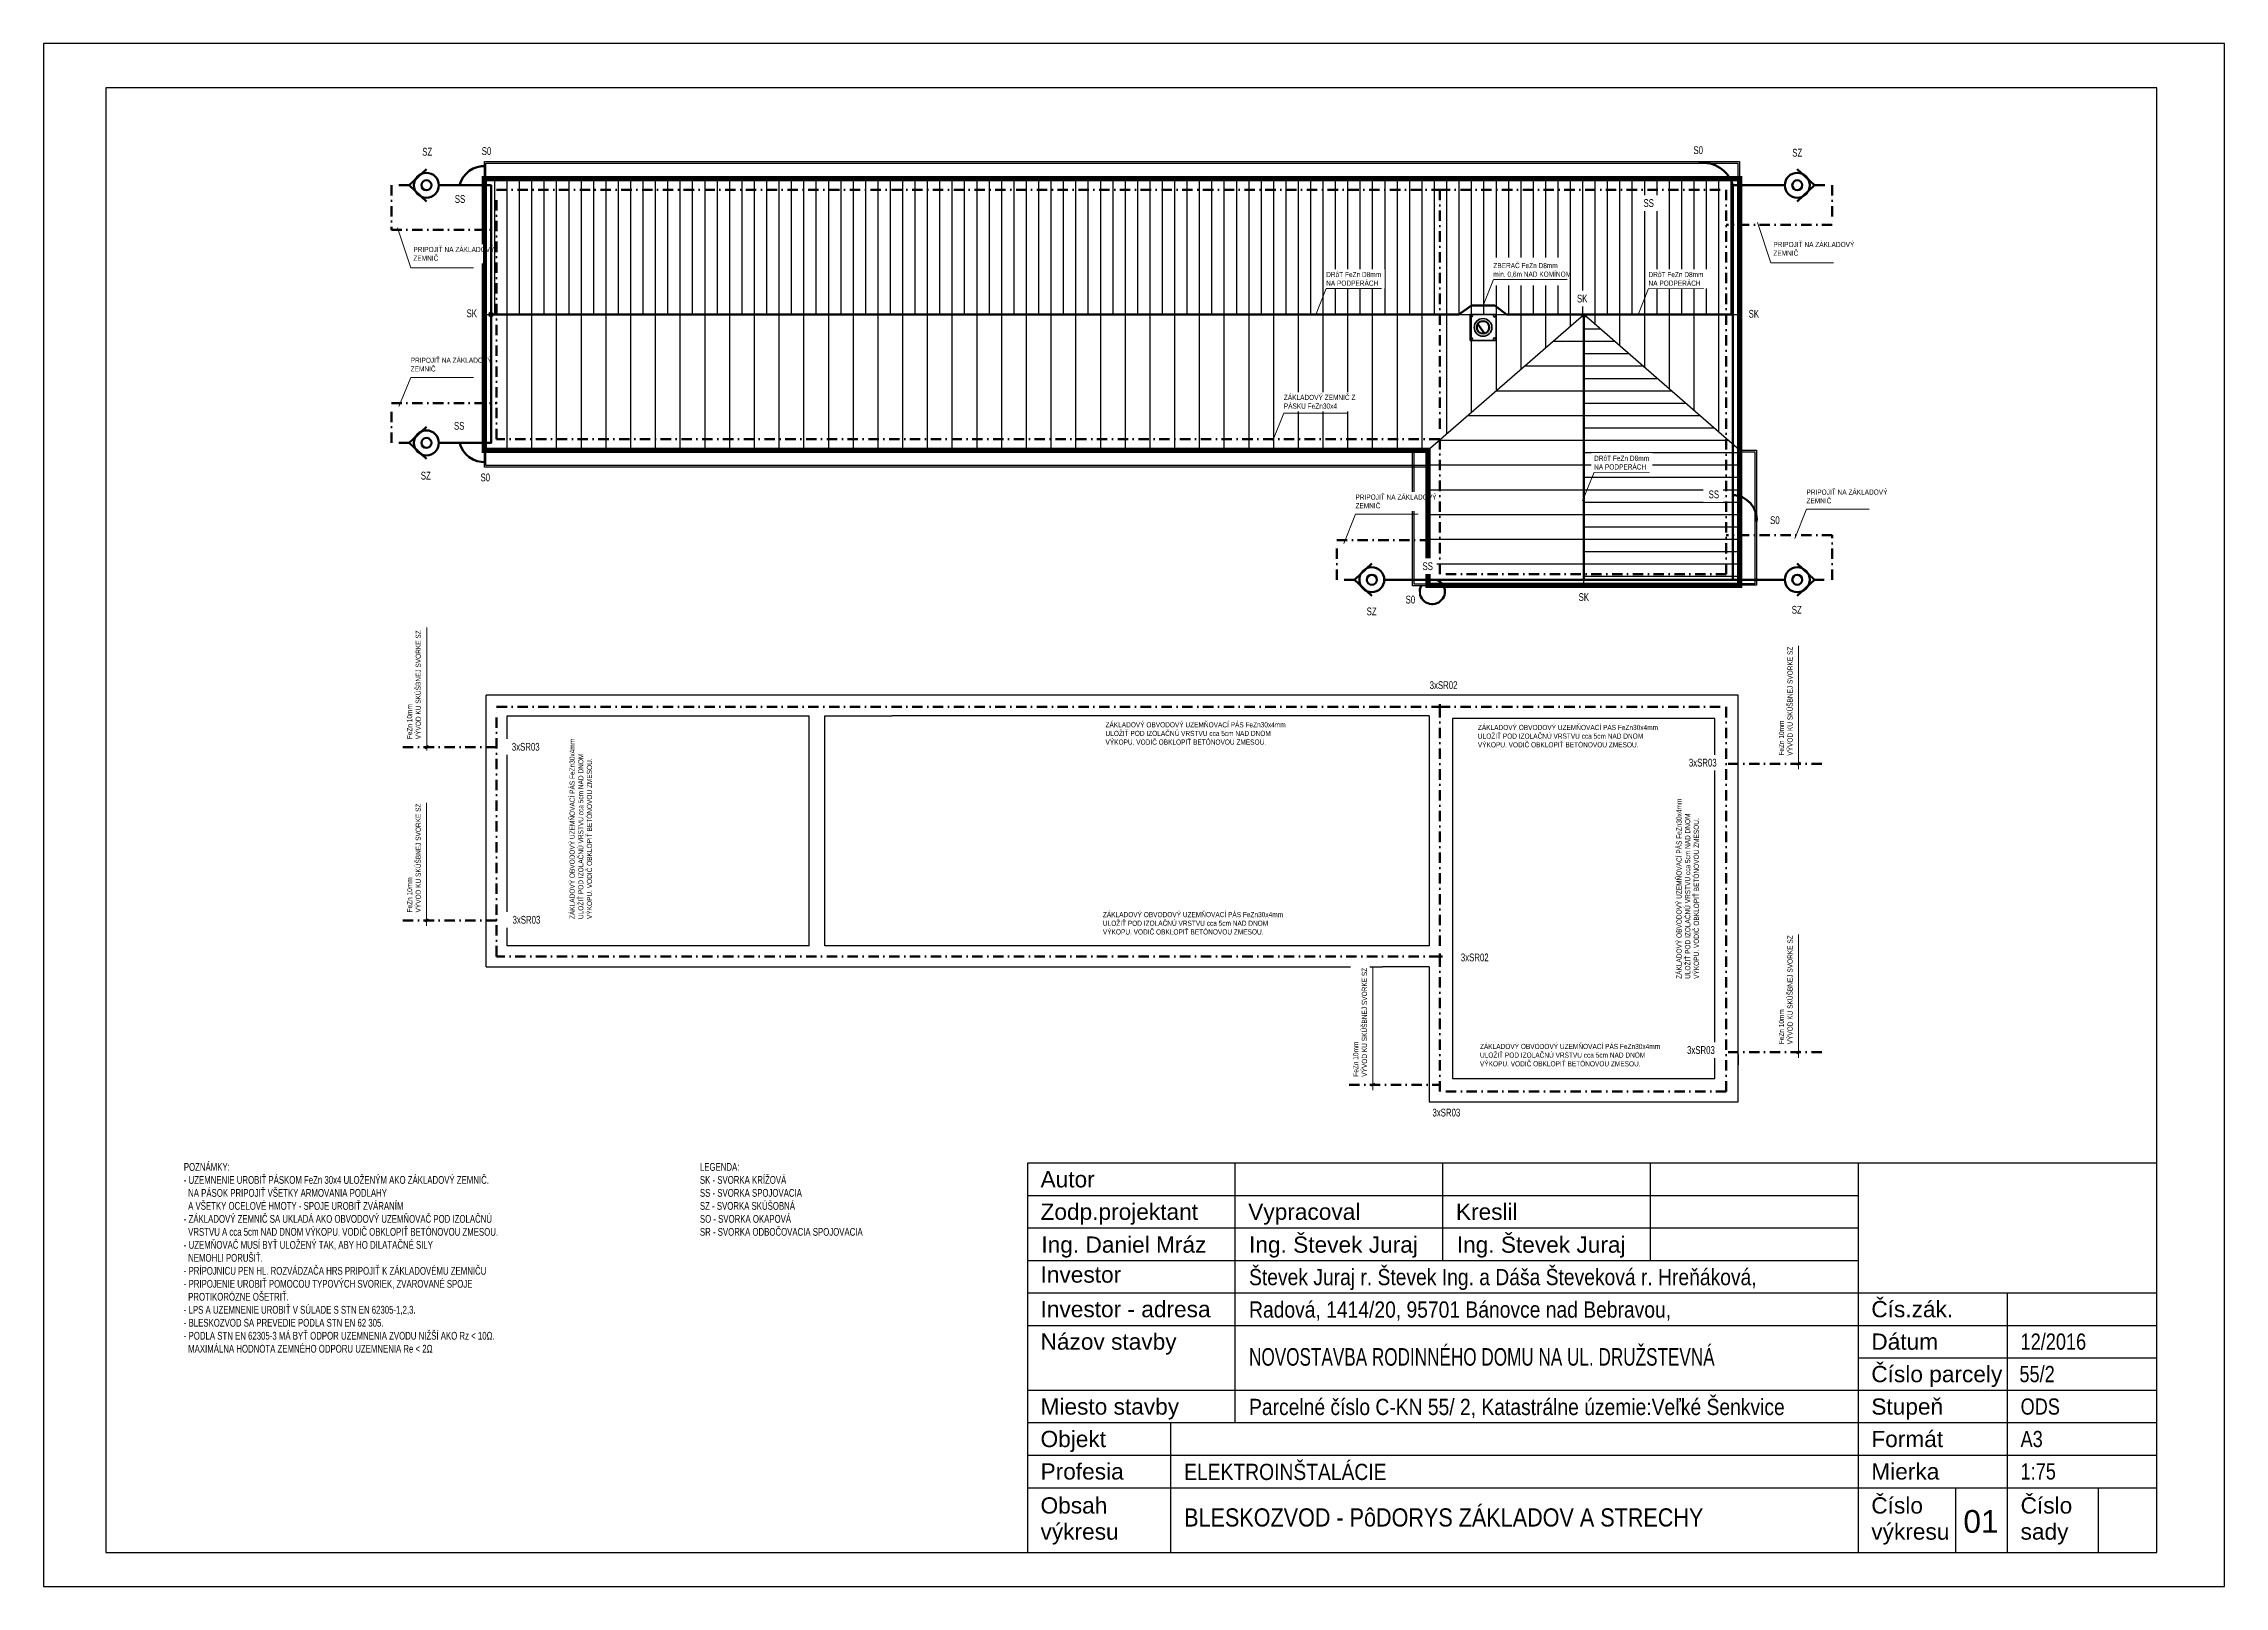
# Model space of a CAD drawing. Header units: millimetres. Extents: x -46602525 to 119548367, y -46665079 to 96925382.
# Drawn here: x 140528 to 182528, y -41137 to -11437 of the extents above; entities that cross this region are included whole.
import ezdxf

# ---------------------------------------------------------------- set-up
doc = ezdxf.new("R2010")
doc.units = ezdxf.units.MM
doc.linetypes.add('DASHDOTNEW', pattern=[80, 40, -20, 0, -20])
for name, color, linetype, lineweight in [('BLESKOZVOD', 1, 'Continuous', 70), ('KABELAZ_POPIS', 4, 'Continuous', 9), ('KOMIN', 1, 'Continuous', 35), ('ZEMNIC', 80, 'DASHDOTNEW', 50)]:
    doc.layers.add(name, color=color, linetype=linetype, lineweight=lineweight)
for name, color, linetype in [('MUR-POH', 64, 'Continuous'), ('MUR_POH', 64, 'Continuous'), ('MUR_REZ', 3, 'Continuous'), ('POP', 7, 'Continuous'), ('POP_100', 8, 'Continuous'), ('RAM_100', 160, 'Continuous'), ('ROZPISKA100', 7, 'Continuous'), ('TXT_50_MIESTN', 7, 'Continuous')]:
    doc.layers.add(name, color=color, linetype=linetype)
doc.styles.add('ARIAL', font='arial.ttf', dxfattribs={"height": 250})
doc.styles.add('ROMANS', font='arial.ttf', dxfattribs={"width": 0.85})
doc.styles.get("Standard").update_dxf_attribs({"font": 'arial.ttf'})
doc.styles.add('TR-ELEC', font='TXT', dxfattribs={"width": 0.75, "height": 2})

msp = doc.modelspace()

# ---------------------------------------------------------------- texts
at = {"layer": 'KABELAZ_POPIS', "linetype": 'Continuous', "ltscale": 5, "insert": (168449, -15659), "char_height": 100, "width": 1510.23, "attachment_point": 1, "style": 'TR-ELEC'}
msp.add_mtext('{ZBERAČ FeZn D8mm\\Pmin. 0,6m NAD KOMÍNOM}', dxfattribs=at)
at = {"layer": 'ROZPISKA100'}
for s, height, style, p in [('Autor', 312.5, 'ARIAL', (159728, -33456)), ('Zodp.projektant', 312.5, 'ARIAL', (159728, -34081)), ('Vypracoval', 312.5, 'ARIAL', (163728, -34081)), ('Kreslil', 312.5, 'ARIAL', (167728, -34081)), ('Ing. Daniel Mráz', 312.5, 'ROMANS', (159744, -34714)), ('Ing. Števek Juraj', 312.5, 'ROMANS', (163744, -34714)), ('Ing. Števek Juraj', 312.5, 'ROMANS', (167744, -34714)), ('Investor', 312.5, 'ARIAL', (159728, -35290)), ('Investor - adresa', 312.5, 'ARIAL', (159728, -35956)), ('Čís.zák.', 312.5, 'ARIAL', (175728, -35956)), ('Názov stavby', 312.5, 'ARIAL', (159728, -36581)), ('Dátum', 312.5, 'ARIAL', (175728, -36581)), ('Číslo parcely', 312.5, 'ARIAL', (175728, -37206)), ('Miesto stavby', 312.5, 'ARIAL', (159728, -37831)), ('Stupeň', 312.5, 'ARIAL', (175728, -37831)), ('Objekt', 312.5, 'ARIAL', (159728, -38456)), ('Formát', 312.5, 'ARIAL', (175728, -38456)), ('Profesia', 312.5, 'ARIAL', (159728, -39081)), ('Mierka', 312.5, 'ARIAL', (175728, -39081)), ('Obsah', 312.5, 'ARIAL', (159728, -39735)), ('Číslo', 312.5, 'ARIAL', (175728, -39735)), ('Číslo', 312.5, 'ARIAL', (178603, -39735)), ('01', 437.5, 'ROMANS', (177501, -40105)), ('výkresu', 312.5, 'ARIAL', (159728, -40238)), ('výkresu', 312.5, 'ARIAL', (175728, -40238)), ('sady', 312.5, 'ARIAL', (178603, -40238))]:
    msp.add_text(s, height=height, dxfattribs=dict(at, style=style)).set_placement(p)
at = {"layer": 'ROZPISKA100', "style": 'ROMANS'}
for s, height, width, p in [('Števek Juraj r. Števek Ing. a Dáša Števeková r. Hreňáková, ', 312.5, 0.85, (163744, -35339)), ('Radová, 1414/20, 95701 Bánovce nad Bebravou,', 312.5, 0.85, (163744, -35964)), ('NOVOSTAVBA RODINNÉHO DOMU NA UL. DRUŽSTEVNÁ', 337.5, 0.7, (163744, -36888)), ('Parcelné číslo C-KN 55/ 2, Katastrálne územie:Veľké Šenkvice', 312.5, 0.85, (163744, -37839)), ('ELEKTROINŠTALÁCIE', 312.5, 0.85, (162494, -39089)), ('BLESKOZVOD - PôDORYS ZÁKLADOV A STRECHY', 350, 0.85, (162494, -39985))]:
    msp.add_text(s, height=height, dxfattribs=dict(at, width=width)).set_placement(p)
at = {"layer": 'ROZPISKA100', "width": 0.8}
for tag, p, s in [('12/2016', (178603, -36581), 'DÁTUM'), ('55/2', (178581, -37206), 'ARCH.ČÍSLO'), ('ODS', (178603, -37831), 'STUPEŇ'), ('A3', (178603, -38456), 'FORMÁT'), ('1:75', (178603, -39081), 'MIERKA')]:
    msp.add_attdef(tag, p, s, height=312.5, dxfattribs=at)
at = {"layer": 'TXT_50_MIESTN', "lineweight": 9, "ltscale": 5, "char_height": 150, "attachment_point": 1, "style": 'TR-ELEC'}
for s, insert, width in [('{POZNÁMKY:\\P- UZEMNENIE UROBIŤ PÁSKOM FeZn 30x4 ULOŽENÝM AKO ZÁKLADOVÝ ZEMNIČ. \\P  NA PÁSOK PRIPOJIŤ VŠETKY ARMOVANIA PODLAHY \\P  A VŠETKY OCELOVÉ HMOTY - SPOJE UROBIŤ ZVÁRANÍM\\P- ZÁKLADOVÝ ZEMNIČ SA UKLADÁ AKO OBVODOVÝ UZEMŇOVAČ POD IZOLAČNÚ\\P  VRSTVU A cca 5cm NAD DNOM VÝKOPU. VODIČ OBKLOPIŤ BETÓNOVOU ZMESOU.\\P- UZEMŇOVAČ MUSÍ BYŤ ULOŽENÝ TAK, ABY HO DILATAČNÉ SILY\\P  NEMOHLI PORUŠIŤ.\\P- PRÍPOJNICU PEN HL. ROZVÁDZAČA HRS PRIPOJIŤ K ZÁKLADOVÉMU ZEMNIČU\\P- PRIPOJENIE UROBIŤ POMOCOU TYPOVÝCH SVORIEK, ZVAROVANÉ SPOJE\\P  PROTIKORÓZNE OŠETRIŤ.\\P- LPS A UZEMNENIE UROBIŤ V SÚLADE S STN EN 62305-1,2,3.\\P- BLESKOZVOD SA PREVEDIE PODLA STN EN 62 305.\\P- PODLA STN EN 62305-3 MÁ BYŤ ODPOR UZEMNENIA ZVODU NIŽŠÍ AKO Rz < 10Ω.\\P  MAXIMÁLNA HODNOTA ZEMNÉHO ODPORU UZEMNENIA Re < 2Ω\\P  }', (143228, -32987), 11319.65), ('{POZNÁMKY:\\P- UZEMNENIE UROBIŤ PÁSKOM FeZn 30x4 ULOŽENÝM AKO ZÁKLADOVÝ ZEMNIČ. \\P  NA PÁSOK PRIPOJIŤ VŠETKY ARMOVANIA PODLAHY \\P  A VŠETKY OCELOVÉ HMOTY - SPOJE UROBIŤ ZVÁRANÍM\\P- ZÁKLADOVÝ ZEMNIČ SA UKLADÁ AKO OBVODOVÝ UZEMŇOVAČ POD IZOLAČNÚ\\P  VRSTVU A cca 5cm NAD DNOM VÝKOPU. VODIČ OBKLOPIŤ BETÓNOVOU ZMESOU.\\P- UZEMŇOVAČ MUSÍ BYŤ ULOŽENÝ TAK, ABY HO DILATAČNÉ SILY\\P  NEMOHLI PORUŠIŤ.\\P- PRÍPOJNICU PEN HL. ROZVÁDZAČA HRS PRIPOJIŤ K ZÁKLADOVÉMU ZEMNIČU\\P- PRIPOJENIE UROBIŤ POMOCOU TYPOVÝCH SVORIEK, ZVAROVANÉ SPOJE\\P  PROTIKORÓZNE OŠETRIŤ.\\P- LPS A UZEMNENIE UROBIŤ V SÚLADE S STN EN 62305-1,2,3.\\P- BLESKOZVOD SA PREVEDIE PODLA STN EN 62 305.\\P- PODLA STN EN 62305-3 MÁ BYŤ ODPOR UZEMNENIA ZVODU NIŽŠÍ AKO Rz < 10Ω.\\P  MAXIMÁLNA HODNOTA ZEMNÉHO ODPORU UZEMNENIA Re < 2Ω\\P  }', (143228, -32987), 11319.65), ('{LEGENDA:\\PSK - SVORKA KRÍŽOVÁ\\PSS - SVORKA SPOJOVACIA\\PSZ - SVORKA SKÚŠOBNÁ\\PSO - SVORKA OKAPOVÁ\\PSR - SVORKA ODBOČOVACIA SPOJOVACIA}', (153168, -32987), 4245.13)]:
    msp.add_mtext(s, dxfattribs=dict(at, insert=insert, width=width))

# ---------------------------------------------------------------- blocks, each defined once
blk = doc.blocks.new('Z_RAM_A_3_hp 1220')
at = {"layer": 'POP', "linetype": 'Continuous'}
blk.add_lwpolyline([(-288.5, -408), (-6.5, -408), (-6.5, -13), (-288.5, -13)], close=True, dxfattribs=at)
at = {"layer": 'RAM_100', "color": 240, "linetype": 'Continuous'}
blk.add_lwpolyline([(-297, -420), (0, -420), (0, 0), (-297, 0)], close=True, dxfattribs=at)
at = {"layer": 'RAM_100', "linetype": 'Continuous'}
blk.add_lwpolyline([(-288.5, -13), (-288.5, -408), (-6.5, -408), (-6.5, -13)], close=True, dxfattribs=at)
blk = doc.blocks.new('Okap_zvod')
at = {"layer": 'BLESKOZVOD', "linetype": 'Continuous', "ltscale": 5}
for p, q in [((149080, -20016), (149390, -20348)), ((149390, -20348), (149700, -20016))]:
    blk.add_line(p, q, dxfattribs=at)
for radius in [240, 96.1]:
    blk.add_circle((149390, -20016), radius, dxfattribs=at)

# ---------------------------------------------------------------- linework, layer by layer
at = {"layer": 'BLESKOZVOD', "linetype": 'Continuous', "ltscale": 5}
for p, q in [((149145, -14163), (148141, -14163)), ((173058, -14163), (174062, -14163)), ((149145, -19123), (148141, -19123)), ((167352, -21758), (166348, -21758)), ((173058, -21758), (174062, -21758))]:
    msp.add_line(p, q, dxfattribs=at)
at = {"layer": 'BLESKOZVOD', "color": 252, "linetype": 'Continuous', "ltscale": 5}
for p, q in [((167359, -24207), (167471, -24207)), ((167415, -24151), (167415, -24264)), ((167415, -28952), (167415, -29064)), ((167359, -29008), (167471, -29008))]:
    msp.add_line(p, q, dxfattribs=at)
at = {"layer": 'BLESKOZVOD', "linetype": 'DASHDOTNEW', "ltscale": 5}
for points in [[(147568, -14163), (147226, -14163), (147226, -15024), (149253, -15024)], [(174634, -14163), (174977, -14163), (174977, -14927), (172935, -14927)], [(147568, -19123), (147226, -19123), (147226, -18359), (149253, -18359)], [(165776, -21758), (165433, -21758), (165433, -20993), (167415, -20993)], [(174620, -21758), (174977, -21758), (174977, -20897), (172935, -20897)], [(147447, -24981), (147447, -24981), (147447, -24981), (149253, -24981)], [(174773, -25300), (174773, -25300), (174773, -25300), (172935, -25300)], [(147447, -28316), (147447, -28316), (147447, -28316), (149253, -28316)], [(174773, -30855), (174773, -30855), (174773, -30855), (172935, -30855)], [(165671, -31479), (165671, -31479), (165671, -31479), (167415, -31479)]]:
    msp.add_lwpolyline(points, dxfattribs=at)
at = {"layer": 'BLESKOZVOD', "linetype": 'Continuous', "ltscale": 5}
for points in [[(149145, -16650), (167785, -16650)], [(149145, -16650), (149145, -19123), (149145, -19123)], [(167785, -16650), (168025, -16477), (168475, -16477), (168704, -16650), (170166, -16650)], [(170166, -16650), (170190, -16650), (170190, -21758)], [(170190, -16650), (173058, -16650)]]:
    msp.add_lwpolyline(points, dxfattribs=at)
msp.add_circle((149145, -16650), 34.6, dxfattribs=at)
for centre, radius, start, end in [((149017, -14289), 496, 86.4515, 165.2998), ((172491, -14319), 588, 15.397, 98.1964), ((149017, -18997), 496, 194.7002, 273.5485), ((173048, -20601), 473, 355.4533, 88.7775), ((167273, -21986), 242, 152.8009, 70.8584)]:
    msp.add_arc(centre, radius, start, end, dxfattribs=at)
at = {"layer": 'KABELAZ_POPIS', "ltscale": 5}
for p, q in [((174296, -25328), (174358, -25268)), ((147875, -28346), (147936, -28286)), ((174296, -30885), (174358, -30825)), ((166098, -31509), (166159, -31449))]:
    msp.add_line(p, q, dxfattribs=at)
at = {"layer": 'KABELAZ_POPIS', "linetype": 'Continuous', "ltscale": 5}
for points in [[(168250, -16477), (168449, -15980), (169873, -15980)], [(171230, -16669), (171437, -16153), (172503, -16153)], [(170165, -20242), (170389, -19689), (171456, -19689)], [(174327, -25402), (174327, -25402), (174327, -23033)], [(147905, -28420), (147905, -28420), (147905, -26051)], [(174327, -30959), (174327, -30959), (174327, -28590)], [(166128, -31583), (166128, -31583), (166128, -29214)]]:
    msp.add_lwpolyline(points, dxfattribs=at)
at = {"layer": 'KOMIN', "color": 252, "linetype": 'Continuous', "lineweight": 90, "ltscale": 5}
msp.add_line((168279, -17016), (168147, -16838), dxfattribs=at)
at = {"layer": 'KOMIN', "color": 252, "linetype": 'Continuous', "ltscale": 5}
msp.add_lwpolyline([(168000, -17150), (168000, -16650), (168500, -16650), (168500, -17150)], close=True, dxfattribs=at)
for centre, radius in [((168025, -16675), 25), ((168250, -16900), 171), ((168475, -16675), 25), ((168025, -17125), 25), ((168475, -17125), 25)]:
    msp.add_circle(centre, radius, dxfattribs=at)
at = {"layer": 'KOMIN', "color": 252, "linetype": 'Continuous', "lineweight": 90, "ltscale": 5}
msp.add_circle((168250, -16900), 120, dxfattribs=at)
at = {"layer": 'MUR-POH', "color": 252}
for p, q in [((149017, -19265), (149017, -14035)), ((149017, -14035), (173190, -14035)), ((173190, -14035), (173190, -21865)), ((173190, -16650), (173190, -14035)), ((149017, -19265), (149017, -16650)), ((149017, -16650), (152017, -16650)), ((152017, -16650), (170190, -16650)), ((167190, -19265), (170190, -16650)), ((170190, -21865), (170190, -16650)), ((173190, -19265), (170190, -16650)), ((167190, -19265), (149017, -19265)), ((167190, -21865), (167190, -19265)), ((173190, -21865), (167190, -21865)), ((170190, -21865), (167190, -21865)), ((170190, -21865), (173190, -21865))]:
    msp.add_line(p, q, dxfattribs=at)
at = {"layer": 'MUR-POH', "color": 252, "ltscale": 5}
for p, q in [((149211, -14035), (149211, -16650)), ((149450, -14035), (149450, -16650)), ((149688, -14035), (149688, -16650)), ((149926, -14035), (149926, -16650)), ((150164, -14035), (150164, -16650)), ((150402, -14035), (150402, -16650)), ((150640, -14035), (150640, -16650)), ((150878, -14035), (150878, -16650)), ((151116, -14035), (151116, -16650)), ((151355, -14035), (151355, -16650)), ((151593, -14035), (151593, -16650)), ((151831, -14035), (151831, -16650)), ((152069, -14035), (152069, -16650)), ((152307, -14035), (152307, -16650)), ((152545, -14035), (152545, -16650)), ((152783, -14035), (152783, -16650)), ((153021, -14035), (153021, -16650)), ((153260, -14035), (153260, -16650)), ((153498, -14035), (153498, -16650)), ((153736, -14035), (153736, -16650)), ((153974, -14035), (153974, -16650)), ((154212, -14035), (154212, -16650)), ((154450, -14035), (154450, -16650)), ((154688, -14035), (154688, -16650)), ((154926, -14035), (154926, -16650)), ((155165, -14035), (155165, -16650)), ((155403, -14035), (155403, -16650)), ((155641, -14035), (155641, -16650)), ((155879, -14035), (155879, -16650)), ((156117, -14035), (156117, -16650)), ((156355, -14035), (156355, -16650)), ((156593, -14035), (156593, -16650)), ((156831, -14035), (156831, -16650)), ((157070, -14035), (157070, -16650)), ((157308, -14035), (157308, -16650)), ((157546, -14035), (157546, -16650)), ((157784, -14035), (157784, -16650)), ((158022, -14035), (158022, -16650)), ((158260, -14035), (158260, -16650)), ((158498, -14035), (158498, -16650)), ((158736, -14035), (158736, -16650)), ((158975, -14035), (158975, -16650)), ((159213, -14035), (159213, -16650)), ((159451, -14035), (159451, -16650)), ((159689, -14035), (159689, -16650)), ((159927, -14035), (159927, -16650)), ((160165, -14035), (160165, -16650)), ((160403, -14035), (160403, -16650)), ((160641, -14035), (160641, -16650)), ((160880, -14035), (160880, -16650)), ((161118, -14035), (161118, -16650)), ((161356, -14035), (161356, -16650)), ((161594, -14035), (161594, -16650)), ((161832, -14035), (161832, -16650)), ((162070, -14035), (162070, -16650)), ((162308, -14035), (162308, -16650)), ((162546, -14035), (162546, -16650)), ((162785, -14035), (162785, -16650)), ((163023, -14035), (163023, -16650)), ((163261, -14035), (163261, -16650)), ((163499, -14035), (163499, -16650)), ((163737, -14035), (163737, -16650)), ((163975, -14035), (163975, -16650)), ((164213, -14035), (164213, -16650)), ((164451, -14035), (164451, -16650)), ((164690, -14035), (164690, -16650)), ((164928, -14035), (164928, -16650)), ((165166, -14035), (165166, -16650)), ((165404, -14035), (165404, -16650)), ((165642, -14035), (165642, -16650)), ((165880, -14035), (165880, -16650)), ((166118, -14035), (166118, -16650)), ((166356, -14035), (166356, -16650)), ((166595, -14035), (166595, -16650)), ((166833, -14035), (166833, -16650)), ((167071, -14035), (167071, -16650)), ((167309, -14035), (167309, -16650)), ((167547, -14035), (167547, -16650)), ((167785, -14035), (167785, -16650)), ((168023, -14035), (168023, -16650)), ((168261, -14035), (168261, -16650)), ((168500, -14035), (168500, -15552)), ((168738, -14035), (168738, -15552)), ((168976, -14035), (168976, -15552)), ((169214, -14035), (169214, -15552)), ((169452, -14035), (169452, -15552)), ((169690, -14035), (169690, -15552)), ((169928, -14035), (169928, -16650)), ((170166, -14035), (170166, -16650)), ((170405, -14035), (170405, -16650)), ((170643, -14035), (170643, -16650)), ((170881, -14035), (170881, -16650)), ((171119, -14035), (171119, -16650)), ((171357, -14035), (171357, -16650)), ((171595, -14035), (171595, -16650)), ((171833, -14035), (171833, -16650)), ((172071, -14035), (172071, -16650)), ((172310, -14035), (172310, -16650)), ((172548, -14035), (172548, -16650)), ((172786, -14035), (172786, -16650)), ((173024, -14035), (173024, -16650)), ((168500, -16096), (168500, -16650)), ((168738, -16096), (168738, -16650)), ((168976, -16096), (168976, -16650)), ((169214, -16096), (169214, -16650)), ((169452, -16096), (169452, -16650)), ((169690, -16096), (169690, -16650)), ((149450, -16650), (149450, -19265)), ((149926, -16650), (149926, -19265)), ((150402, -16650), (150402, -19265)), ((150878, -16650), (150878, -19265)), ((151355, -16650), (151355, -19265)), ((151831, -16650), (151831, -19265)), ((152307, -16650), (152307, -19265)), ((152783, -16650), (152783, -19265)), ((153260, -16650), (153260, -19265)), ((153736, -16650), (153736, -19265)), ((154212, -16650), (154212, -19265)), ((154688, -16650), (154688, -19265)), ((155165, -16650), (155165, -19265)), ((155641, -16650), (155641, -19265)), ((156117, -16650), (156117, -19265)), ((156593, -16650), (156593, -19265)), ((157070, -16650), (157070, -19265)), ((157546, -16650), (157546, -19265)), ((158022, -16650), (158022, -19265)), ((158498, -16650), (158498, -19265)), ((158975, -16650), (158975, -19265)), ((159451, -16650), (159451, -19265)), ((159927, -16650), (159927, -19265)), ((160403, -16650), (160403, -19265)), ((160880, -16650), (160880, -19265)), ((161356, -16650), (161356, -19265)), ((161832, -16650), (161832, -19265)), ((162308, -16650), (162308, -19265)), ((162785, -16650), (162785, -19265)), ((163261, -16650), (163261, -19265)), ((163737, -16650), (163737, -19265)), ((164213, -16650), (164213, -19265)), ((164690, -16650), (164690, -19265)), ((165166, -16650), (165166, -19265)), ((165642, -16650), (165642, -19265)), ((166118, -16650), (166118, -19265)), ((166595, -16650), (166595, -19265)), ((167071, -16650), (167071, -19265)), ((167547, -16650), (167547, -18953)), ((168023, -16650), (168023, -18538)), ((168500, -16650), (168500, -18123)), ((168976, -16650), (168976, -17708)), ((169452, -16650), (169452, -17293)), ((169928, -16650), (169928, -16878)), ((170143, -16690), (170190, -16690)), ((170190, -16650), (173190, -16650)), ((173190, -19265), (170190, -16650)), ((170190, -16690), (170236, -16690)), ((170405, -16650), (170405, -16837)), ((170881, -16650), (170881, -17252)), ((171357, -16650), (171357, -17668)), ((171833, -16650), (171833, -18083)), ((172310, -16650), (172310, -18498)), ((172786, -16650), (172786, -18913)), ((173190, -16650), (173190, -19265)), ((169597, -17167), (170190, -17167)), ((170190, -16929), (170509, -16929)), ((170190, -17167), (170783, -17167)), ((170190, -17405), (171056, -17405)), ((169050, -17643), (170190, -17643)), ((170190, -17643), (171329, -17643)), ((170190, -17881), (171602, -17881)), ((168504, -18119), (170190, -18119)), ((170190, -18119), (171875, -18119)), ((170190, -18357), (172148, -18357)), ((167958, -18595), (170190, -18595)), ((170190, -18595), (172422, -18595)), ((170190, -18834), (172695, -18834)), ((167411, -19072), (170190, -19072)), ((170190, -19072), (172968, -19072)), ((170190, -19310), (173190, -19310)), ((167190, -19548), (170190, -19548)), ((170190, -19548), (173190, -19548)), ((167190, -20024), (170190, -20024)), ((170190, -19786), (173190, -19786)), ((170190, -20024), (173190, -20024)), ((167190, -20500), (170190, -20500)), ((170190, -20262), (173190, -20262)), ((170190, -20500), (173190, -20500)), ((167190, -20977), (170190, -20977)), ((170190, -20739), (173190, -20739)), ((170190, -20977), (173190, -20977)), ((170190, -21215), (173190, -21215)), ((167190, -21453), (170190, -21453)), ((170190, -21453), (173190, -21453)), ((170190, -21691), (173190, -21691))]:
    msp.add_line(p, q, dxfattribs=at)
at = {"layer": 'MUR-POH', "color": 252, "linetype": 'Continuous', "ltscale": 5}
for points in [[(149017, -14035), (149017, -13707), (173190, -13707), (173190, -14035), (149017, -14035)], [(149047, -13871), (149047, -13737), (173159, -13737), (173159, -14004), (149047, -14004), (149047, -13871)], [(149017, -19589), (149017, -19261), (167220, -19261), (167220, -19589), (149017, -19589)], [(149047, -19425), (149047, -19291), (167190, -19291), (167190, -19559), (149047, -19559), (149047, -19425)], [(166894, -19261), (167222, -19261), (167222, -21875), (166894, -21875), (166894, -19261)], [(167058, -19291), (167192, -19291), (167192, -21845), (166924, -21845), (166924, -19291), (167058, -19291)], [(173190, -19265), (173518, -19265), (173518, -21865), (173190, -21865), (173190, -19265)], [(173354, -19295), (173487, -19295), (173487, -21835), (173220, -21835), (173220, -19295), (173354, -19295)]]:
    msp.add_lwpolyline(points, dxfattribs=at)
at = {"layer": 'MUR_POH', "color": 252, "flags": 128}
for points in [[(173165, -30893), (173165, -31098)], [(167215, -31808), (167615, -31808)]]:
    msp.add_lwpolyline(points, dxfattribs=at)
at = {"layer": 'MUR_REZ', "color": 252}
for p, q in [((149017, -14035), (173190, -14035)), ((149017, -19265), (149017, -14035)), ((173190, -14035), (173190, -21865)), ((167190, -19265), (149017, -19265)), ((167190, -21865), (167190, -19265)), ((173190, -21865), (167190, -21865)), ((149053, -29208), (149053, -23977)), ((166065, -23977), (165215, -23977)), ((149453, -28808), (149453, -24377)), ((155271, -28808), (155271, -24377)), ((155271, -28808), (149453, -28808)), ((149053, -29208), (166315, -29208))]:
    msp.add_line(p, q, dxfattribs=at)
at = {"layer": 'MUR_REZ', "color": 252, "linetype": 'Continuous', "lineweight": -3, "const_width": 103, "flags": 128}
msp.add_lwpolyline([(149017, -14035), (173190, -14035), (173190, -21865), (167190, -21865), (167190, -19265), (149017, -19265)], close=True, dxfattribs=at)
at = {"layer": 'MUR_REZ', "color": 252, "flags": 128}
for points in [[(167215, -23977), (166115, -23977), (149053, -23977)], [(167215, -29208), (167215, -31808), (173165, -31808), (173165, -23977)], [(173165, -23977), (167215, -23977), (167215, -23977)], [(149453, -24377), (155271, -24377)], [(166315, -28808), (155571, -28808), (155571, -24377), (156868, -24377)], [(167215, -24377), (167215, -28808)], [(172715, -24427), (167665, -24427), (167665, -31358), (172715, -31358), (172715, -24427)], [(167215, -28808), (166315, -28808)], [(167215, -29208), (166315, -29208)]]:
    msp.add_lwpolyline(points, dxfattribs=at)
at = {"layer": 'MUR_REZ', "color": 252}
msp.add_lwpolyline([(167215, -24377), (156868, -24377), (156868, -24377)], dxfattribs=at)
at = {"layer": 'POP_100', "color": 8}
for p, q in [((181228, -40487), (181228, -12287)), ((175948, -40487), (181228, -40487))]:
    msp.add_line(p, q, dxfattribs=at)
at = {"layer": 'ROZPISKA100', "color": 2}
for p, q in [((159478, -32987), (159478, -40487)), ((181228, -32987), (159478, -32987)), ((175478, -32987), (175478, -40487)), ((181228, -40487), (181228, -32987)), ((159478, -35487), (181228, -35487)), ((181228, -37987), (159478, -37987)), ((159478, -40487), (181228, -40487))]:
    msp.add_line(p, q, dxfattribs=at)
at = {"layer": 'ROZPISKA100'}
for p, q in [((163478, -37987), (163478, -32987)), ((167478, -34862), (167478, -32987)), ((171478, -34862), (171478, -32987)), ((159478, -33612), (175478, -33612)), ((159478, -34237), (175478, -34237)), ((159478, -34862), (175478, -34862)), ((178353, -40487), (178353, -35487)), ((159478, -36112), (181228, -36112)), ((175478, -36737), (181228, -36737)), ((159478, -37362), (181228, -37362)), ((162228, -37987), (162228, -40482)), ((159478, -38612), (181228, -38612)), ((159478, -39237), (181228, -39237)), ((177353, -40487), (177353, -39237)), ((180103, -40487), (180103, -39237))]:
    msp.add_line(p, q, dxfattribs=at)
at = {"layer": 'ZEMNIC', "ltscale": 5}
for points in [[(167415, -14250), (172935, -14250), (172935, -21650), (167415, -21650), (167415, -19050), (149253, -19050), (149253, -14250), (167415, -14250), (167415, -19050)], [(167415, -24207), (172935, -24207), (172935, -31608), (167415, -31608), (167415, -29008), (149253, -29008), (149253, -24207), (167415, -24207), (167415, -29008)]]:
    msp.add_lwpolyline(points, dxfattribs=at)

# ---------------------------------------------------------------- block references
at = {"layer": 'BLESKOZVOD', "linetype": 'Continuous', "ltscale": 5}
for p, rotation in [((167917, 135227), 270), ((154286, -163553), 89.99999999999999), ((167917, 130267), 270), ((186124, 127632), 270), ((154286, -171148), 89.99999999999999)]:
    msp.add_blockref('Okap_zvod', p, dxfattribs=dict(at, rotation=rotation))
at = {"layer": 'MUR_POH', "color": 8, "ltscale": 0.3, "xscale": 100, "yscale": 100, "zscale": 100, "rotation": 270.0000000000635}
msp.add_blockref('Z_RAM_A_3_hp 1220', (182528, -41137), dxfattribs=at)

msp.set_redraw_order([(e.dxf.handle, doc.entitydb.next_handle()) for e in msp.query("TEXT MTEXT ATTDEF DIMENSION ARC_DIMENSION")])  # texts and dimensions are drawn at this point

# ---------------------------------------------------------------- next in the draw order: texts
at = {"layer": 'KABELAZ_POPIS', "linetype": 'Continuous', "ltscale": 5, "attachment_point": 1, "style": 'TR-ELEC', "bg_fill": 3, "box_fill_scale": 1.5, "bg_fill_color": 256, "bg_fill_true_color": 13158600, "bg_fill_transparency": 0}
for s, insert, char_height, width in [('{\\pxqr;SZ}', (147782, -13443), 150, 230.08), ('{\\pxqr;S0}', (148919, -13431), 150, 230.08), ('{\\pxqr;S0}', (172256, -13413), 150, 230.08), ('{\\pxqr;SZ}', (174167, -13462), 150, 230.08), ('{\\pxqr;SS}', (148418, -14353), 150, 230.08), ('{\\pxqr;SS}', (171311, -14431), 150, 230.08), ('{PRIPOJIŤ NA ZÁKLADOVÝ ZEMNIČ}', (173841, -15254), 100, 1292.88), ('{DRôT FeZn D8mm\\PNA PODPERÁCH}', (165229, -15832), 100, 1073.92), ('{DRôT FeZn D8mm\\PNA PODPERÁCH}', (171437, -15832), 100, 1073.92), ('{\\pxqr;SK}', (170030, -16270), 150, 230.08), ('{\\pxqr;SK}', (148644, -16554), 150, 230.08), ('{\\pxqr;SK}', (173336, -16563), 150, 230.08), ('{PRIPOJIŤ NA ZÁKLADOVÝ ZEMNIČ}', (147597, -17482), 100, 1292.88), ('{ZÁKLADOVÝ ZEMNIČ Z PÁSKU FeZn30x4}', (164413, -18198), 100, 1269.47), ('{\\pxqr;SS}', (148402, -18720), 150, 230.08), ('{DRôT FeZn D8mm\\PNA PODPERÁCH}', (170389, -19369), 100, 1073.92), ('{\\pxqr;SZ}', (147754, -19679), 150, 230.08), ('{\\pxqr;S0}', (148896, -19713), 150, 230.08), ('{PRIPOJIŤ NA ZÁKLADOVÝ ZEMNIČ}', (165793, -20117), 100, 1292.88), ('{\\pxqr;SS}', (172566, -20039), 150, 230.08), ('{PRIPOJIŤ NA ZÁKLADOVÝ ZEMNIČ}', (174479, -20021), 100, 1292.88), ('{\\pxqr;S0}', (173733, -20536), 150, 230.08), ('{\\pxqr;SS}', (167055, -21422), 150, 230.08), ('{\\pxqr;SZ}', (165971, -22293), 150, 230.08), ('{\\pxqr;S0}', (166713, -22065), 150, 230.08), ('{\\pxqr;SK}', (170061, -22016), 150, 230.08), ('{\\pxqr;SZ}', (174158, -22261), 150, 230.08), ('{\\pxqr;3xSR02}', (167115, -23712), 150, 642.43), ('{ZÁKLADOVÝ OBVODOVÝ UZEMŇOVACÍ PÁS FeZn30x4mm\\PULOŽIŤ POD IZOLAČNÚ VRSTVU cca 5cm NAD DNOM\\PVÝKOPU. VODIČ OBKLOPIŤ BETÓNOVOU ZMESOU.}', (160979, -24500), 100, 3427.09), ('{ZÁKLADOVÝ OBVODOVÝ UZEMŇOVACÍ PÁS FeZn30x4mm\\PULOŽIŤ POD IZOLAČNÚ VRSTVU cca 5cm NAD DNOM\\PVÝKOPU. VODIČ OBKLOPIŤ BETÓNOVOU ZMESOU.}', (168151, -24552), 100, 3427.09), ('{\\pxqr;3xSR03}', (149438, -24899), 150, 642.43), ('{\\pxqr;3xSR03}', (172107, -25204), 150, 642.43), ('{ZÁKLADOVÝ OBVODOVÝ UZEMŇOVACÍ PÁS FeZn30x4mm\\PULOŽIŤ POD IZOLAČNÚ VRSTVU cca 5cm NAD DNOM\\PVÝKOPU. VODIČ OBKLOPIŤ BETÓNOVOU ZMESOU.}', (160929, -28154), 100, 3427.09), ('{\\pxqr;3xSR03}', (149452, -28229), 150, 642.43), ('{\\pxqr;3xSR02}', (168128, -28954), 150, 230.08), ('{ZÁKLADOVÝ OBVODOVÝ UZEMŇOVACÍ PÁS FeZn30x4mm\\PULOŽIŤ POD IZOLAČNÚ VRSTVU cca 5cm NAD DNOM\\PVÝKOPU. VODIČ OBKLOPIŤ BETÓNOVOU ZMESOU.}', (168191, -30693), 100, 3427.09), ('{\\pxqr;3xSR03}', (172072, -30737), 150, 642.43), ('{\\pxqr;3xSR03}', (167169, -31941), 150, 642.43)]:
    msp.add_mtext(s, dxfattribs=dict(at, insert=insert, char_height=char_height, width=width))
at = {"layer": 'KABELAZ_POPIS', "linetype": 'Continuous', "ltscale": 5, "char_height": 100, "attachment_point": 1, "rotation": 90, "style": 'TR-ELEC', "bg_fill": 3, "box_fill_scale": 1.5, "bg_fill_color": 256, "bg_fill_true_color": 13158600, "bg_fill_transparency": 0}
for s, insert, width in [('{FeZn 10mm\\PVÝVOD KU SKÚŠBNEJ SVORKE SZ}', (147526, -24828), 2111.08), ('{FeZn 10mm\\PVÝVOD KU SKÚŠBNEJ SVORKE SZ}', (173947, -25144), 2111.08), ('{ZÁKLADOVÝ OBVODOVÝ UZEMŇOVACÍ PÁS FeZn30x4mm\\PULOŽIŤ POD IZOLAČNÚ VRSTVU cca 5cm NAD DNOM\\PVÝKOPU. VODIČ OBKLOPIŤ BETÓNOVOU ZMESOU.}', (150657, -28290), 3427.09), ('{FeZn 10mm\\PVÝVOD KU SKÚŠBNEJ SVORKE SZ}', (147526, -28163), 2111.08), ('{ZÁKLADOVÝ OBVODOVÝ UZEMŇOVACÍ PÁS FeZn30x4mm\\PULOŽIŤ POD IZOLAČNÚ VRSTVU cca 5cm NAD DNOM\\PVÝKOPU. VODIČ OBKLOPIŤ BETÓNOVOU ZMESOU.}', (171975, -29442), 3427.09), ('{FeZn 10mm\\PVÝVOD KU SKÚŠBNEJ SVORKE SZ}', (173947, -30701), 2111.08), ('{FeZn 10mm\\PVÝVOD KU SKÚŠBNEJ SVORKE SZ}', (165749, -31326), 2100.64)]:
    msp.add_mtext(s, dxfattribs=dict(at, insert=insert, width=width))

# ---------------------------------------------------------------- next in the draw order: linework, layer by layer
at = {"layer": 'BLESKOZVOD', "linetype": 'Continuous', "ltscale": 5}
for points in [[(149145, -14163), (149145, -14163), (149145, -16650)], [(167352, -21758), (167352, -21758), (167352, -21758), (173058, -21758), (173058, -14163), (173058, -14163)]]:
    msp.add_lwpolyline(points, dxfattribs=at)
at = {"layer": 'KABELAZ_POPIS', "ltscale": 5}
msp.add_line((147875, -25011), (147936, -24951), dxfattribs=at)
at = {"layer": 'KABELAZ_POPIS', "linetype": 'Continuous', "ltscale": 5}
for points in [[(173533, -14883), (173793, -15655), (174997, -15655)], [(165021, -16672), (165229, -16153), (166295, -16153)], [(147372, -18425), (147601, -17862), (148804, -17862)], [(164202, -19075), (164413, -18553), (165642, -18553)], [(165568, -21060), (165796, -20496), (167000, -20496)], [(174254, -20964), (174482, -20400), (175686, -20400)], [(147906, -25047), (147906, -25047), (147906, -22678)]]:
    msp.add_lwpolyline(points, dxfattribs=at)

# ---------------------------------------------------------------- next in the draw order: texts
at = {"layer": 'KABELAZ_POPIS', "linetype": 'Continuous', "ltscale": 5, "insert": (147649, -15350), "char_height": 100, "width": 1292.88, "attachment_point": 1, "style": 'TR-ELEC', "bg_fill": 3, "box_fill_scale": 1.5, "bg_fill_color": 256, "bg_fill_true_color": 13158600, "bg_fill_transparency": 0}
msp.add_mtext('{PRIPOJIŤ NA ZÁKLADOVÝ ZEMNIČ}', dxfattribs=at)

# ---------------------------------------------------------------- next in the draw order: linework, layer by layer
at = {"layer": 'KABELAZ_POPIS', "linetype": 'Continuous', "ltscale": 5}
msp.add_lwpolyline([(147341, -14980), (147601, -15752), (148804, -15752)], dxfattribs=at)

doc.saveas('drawing.dxf')
